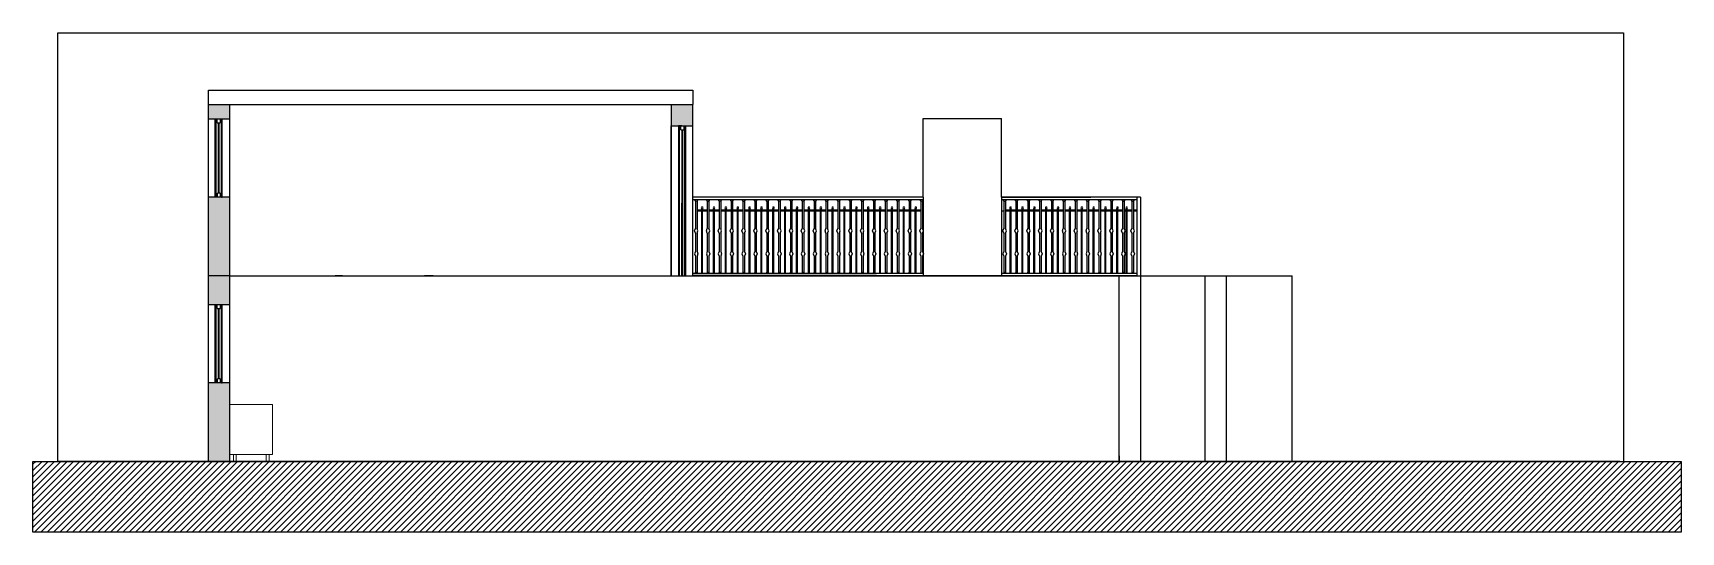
# Model space of a CAD drawing. Header units: inches. Extents: x 15 to 22798, y 21 to 21519.
# Drawn here: x 20488 to 22798, y 11218 to 11917 of the extents above; entities that cross this region are included whole.
import ezdxf

# ---------------------------------------------------------------- set-up
doc = ezdxf.new("R2010")
doc.units = ezdxf.units.IN
doc.header["$MEASUREMENT"] = 0
doc.layers.add('ARREDAMENTO', color=8, linetype='Continuous', lineweight=13)
doc.layers.add('INFISSI', color=4, linetype='Continuous')

msp = doc.modelspace()

# ---------------------------------------------------------------- hatches: boundary and pattern name
h = msp.add_hatch(color=0)
h.dxf.hatch_style = 1
h.paths.add_polyline_path([(21413, 11816.9), (21383, 11816.9), (21383, 11786.9), (21413, 11786.9)])
h.paths.add_polyline_path([(20764.2, 11686.9), (20734.2, 11686.9), (20734.2, 11576.9), (20764.2, 11576.9), (20764.2, 11586.9)])
h.paths.add_polyline_path([(20764.2, 11816.9), (20734.2, 11816.9), (20734.2, 11796.9), (20764.2, 11796.9)])
h.paths.add_polyline_path([(20764.2, 11576.9), (20734.2, 11576.9), (20734.2, 11536.9), (20764.2, 11536.9)])
h.paths.add_polyline_path([(20764.2, 11426.9), (20734.2, 11426.9), (20734.2, 11316.9), (20764.2, 11316.9)])
h = msp.add_hatch()
h.set_pattern_fill('ANSI31', color=0, scale=50)
h.set_pattern_definition([(45, (916.91, 2993.4354), (-4.4194174, 4.4194174), [])])
h.paths.add_polyline_path([(22798.2, 11316.9), (20488.4, 11316.9), (20488.4, 11218.2), (22798.2, 11218.2)])

# ---------------------------------------------------------------- linework, layer by layer
for p, q in [((20523.3, 11316.9), (20523.3, 11916.9)), ((20523.3, 11916.9), (22717.4, 11916.9)), ((22717.4, 11916.9), (22717.4, 11316.9)), ((20734.2, 11816.9), (20734.2, 11836.9)), ((20734.2, 11836.9), (21413, 11836.9)), ((21413, 11836.9), (21413, 11816.9)), ((20734.2, 11316.9), (20734.2, 11816.9)), ((20734.2, 11576.9), (20734.2, 11816.9)), ((20734.2, 11816.9), (21413, 11816.9)), ((20764.2, 11316.9), (20764.2, 11816.9)), ((21383, 11816.9), (21383, 11576.9)), ((21413, 11577.1), (21413, 11816.9)), ((20734.2, 11686.9), (20734.2, 11796.9)), ((20734.2, 11796.9), (20764.2, 11796.9)), ((21383, 11576.9), (21383, 11786.9)), ((21383, 11786.9), (21413, 11786.9)), ((21398, 11786.9), (21393, 11786.9)), ((21736, 11687.1), (21736, 11797.1)), ((21736, 11797.1), (21845.8, 11797.1)), ((21845.8, 11687.1), (21845.8, 11797.1)), ((20764.2, 11686.9), (20734.2, 11686.9)), ((20764.2, 11576.9), (20764.2, 11686.9)), ((21413, 11577.1), (21413, 11687.1)), ((21736, 11687.1), (21413, 11687.1)), ((21736.3, 11683.5), (21413, 11683.5)), ((21416.9, 11681.7), (21416.9, 11643.1)), ((21419.1, 11681.7), (21419.1, 11643.1)), ((21433.5, 11669), (21419.1, 11669)), ((21433.5, 11667.2), (21419.1, 11667.2)), ((21425.7, 11670.1), (21425.7, 11670.9)), ((21425.7, 11580.3), (21425.7, 11667.2)), ((21426.9, 11670.1), (21426.9, 11670.9)), ((21426.9, 11580.3), (21426.9, 11667.2)), ((21433.5, 11681.7), (21433.5, 11643.1)), ((21435.7, 11681.7), (21435.7, 11643.1)), ((21450.2, 11669), (21435.7, 11669)), ((21450.2, 11667.2), (21435.7, 11667.2)), ((21442.3, 11670.1), (21442.3, 11670.9)), ((21442.3, 11580.3), (21442.3, 11667.2)), ((21443.5, 11670.1), (21443.5, 11670.9)), ((21443.5, 11580.3), (21443.5, 11667.2)), ((21450.2, 11681.7), (21450.2, 11643.1)), ((21452.3, 11681.7), (21452.3, 11643.1)), ((21466.8, 11669), (21452.3, 11669)), ((21466.8, 11667.2), (21452.3, 11667.2)), ((21459, 11670.1), (21459, 11670.9)), ((21459, 11580.3), (21459, 11667.2)), ((21460.1, 11670.1), (21460.1, 11670.9)), ((21460.1, 11580.3), (21460.1, 11667.2)), ((21466.8, 11681.7), (21466.8, 11643.1)), ((21468.9, 11681.7), (21468.9, 11643.1)), ((21483.4, 11669), (21468.9, 11669)), ((21483.4, 11667.2), (21468.9, 11667.2)), ((21475.6, 11670.1), (21475.6, 11670.9)), ((21475.6, 11580.3), (21475.6, 11667.2)), ((21476.8, 11670.1), (21476.8, 11670.9)), ((21476.8, 11580.3), (21476.8, 11667.2)), ((21483.4, 11681.7), (21483.4, 11643.1)), ((21485.6, 11681.7), (21485.6, 11643.1)), ((21500, 11669), (21485.6, 11669)), ((21500, 11667.2), (21485.6, 11667.2)), ((21492.2, 11670.1), (21492.2, 11670.9)), ((21492.2, 11580.3), (21492.2, 11667.2)), ((21493.4, 11670.1), (21493.4, 11670.9)), ((21493.4, 11580.3), (21493.4, 11667.2)), ((21500, 11681.7), (21500, 11643.1)), ((21502.2, 11681.7), (21502.2, 11643.1)), ((21516.7, 11669), (21502.2, 11669)), ((21516.7, 11667.2), (21502.2, 11667.2)), ((21508.8, 11670.1), (21508.8, 11670.9)), ((21508.8, 11580.3), (21508.8, 11667.2)), ((21510, 11670.1), (21510, 11670.9)), ((21510, 11580.3), (21510, 11667.2)), ((21516.7, 11681.7), (21516.7, 11643.1)), ((21518.8, 11681.7), (21518.8, 11643.1)), ((21533.3, 11669), (21518.8, 11669)), ((21533.3, 11667.2), (21518.8, 11667.2)), ((21525.5, 11670.1), (21525.5, 11670.9)), ((21525.5, 11580.3), (21525.5, 11667.2)), ((21526.6, 11670.1), (21526.6, 11670.9)), ((21526.6, 11580.3), (21526.6, 11667.2)), ((21533.3, 11681.7), (21533.3, 11643.1)), ((21535.4, 11681.7), (21535.4, 11643.1)), ((21549.9, 11669), (21535.4, 11669)), ((21549.9, 11667.2), (21535.4, 11667.2)), ((21542.1, 11670.1), (21542.1, 11670.9)), ((21542.1, 11580.3), (21542.1, 11667.2)), ((21543.3, 11670.1), (21543.3, 11670.9)), ((21543.3, 11580.3), (21543.3, 11667.2)), ((21549.9, 11681.7), (21549.9, 11643.1)), ((21552.1, 11681.7), (21552.1, 11643.1)), ((21566.5, 11669), (21552.1, 11669)), ((21566.5, 11667.2), (21552.1, 11667.2)), ((21558.7, 11670.1), (21558.7, 11670.9)), ((21558.7, 11580.3), (21558.7, 11667.2)), ((21559.9, 11670.1), (21559.9, 11670.9)), ((21559.9, 11580.3), (21559.9, 11667.2)), ((21566.5, 11681.7), (21566.5, 11643.1)), ((21568.7, 11681.7), (21568.7, 11643.1)), ((21583.2, 11669), (21568.7, 11669)), ((21583.2, 11667.2), (21568.7, 11667.2)), ((21575.3, 11670.1), (21575.3, 11670.9)), ((21575.3, 11580.3), (21575.3, 11667.2)), ((21576.5, 11670.1), (21576.5, 11670.9)), ((21576.5, 11580.3), (21576.5, 11667.2)), ((21583.2, 11681.7), (21583.2, 11643.1)), ((21585.3, 11681.7), (21585.3, 11643.1)), ((21599.8, 11669), (21585.3, 11669)), ((21599.8, 11667.2), (21585.3, 11667.2)), ((21592, 11670.1), (21592, 11670.9)), ((21592, 11580.3), (21592, 11667.2)), ((21593.2, 11670.1), (21593.2, 11670.9)), ((21593.2, 11580.3), (21593.2, 11667.2)), ((21599.8, 11681.7), (21599.8, 11643.1)), ((21602, 11681.7), (21602, 11643.1)), ((21616.4, 11669), (21602, 11669)), ((21616.4, 11667.2), (21602, 11667.2)), ((21608.6, 11670.1), (21608.6, 11670.9)), ((21608.6, 11580.3), (21608.6, 11667.2)), ((21609.8, 11670.1), (21609.8, 11670.9)), ((21609.8, 11580.3), (21609.8, 11667.2)), ((21616.4, 11681.7), (21616.4, 11643.1)), ((21618.6, 11681.7), (21618.6, 11643.1)), ((21633.1, 11669), (21618.6, 11669)), ((21633.1, 11667.2), (21618.6, 11667.2)), ((21625.2, 11670.1), (21625.2, 11670.9)), ((21625.2, 11580.3), (21625.2, 11667.2)), ((21626.4, 11670.1), (21626.4, 11670.9)), ((21626.4, 11580.3), (21626.4, 11667.2)), ((21633.1, 11681.7), (21633.1, 11643.1)), ((21633.1, 11681.7), (21633.1, 11643.1)), ((21635.2, 11681.7), (21635.2, 11643.1)), ((21635.2, 11681.7), (21635.2, 11643.1)), ((21649.7, 11669), (21635.2, 11669)), ((21649.7, 11667.2), (21635.2, 11667.2)), ((21641.9, 11670.1), (21641.9, 11670.9)), ((21641.9, 11580.3), (21641.9, 11667.2)), ((21643, 11670.1), (21643, 11670.9)), ((21643, 11580.3), (21643, 11667.2)), ((21649.7, 11681.7), (21649.7, 11643.1)), ((21651.8, 11681.7), (21651.8, 11643.1)), ((21666.3, 11669), (21651.8, 11669)), ((21666.3, 11667.2), (21651.8, 11667.2)), ((21658.5, 11670.1), (21658.5, 11670.9)), ((21658.5, 11580.3), (21658.5, 11667.2)), ((21659.7, 11670.1), (21659.7, 11670.9)), ((21659.7, 11580.3), (21659.7, 11667.2)), ((21666.3, 11681.7), (21666.3, 11643.1)), ((21668.5, 11681.7), (21668.5, 11643.1)), ((21682.9, 11669), (21668.5, 11669)), ((21682.9, 11667.2), (21668.5, 11667.2)), ((21675.1, 11670.1), (21675.1, 11670.9)), ((21675.1, 11580.3), (21675.1, 11667.2)), ((21676.3, 11670.1), (21676.3, 11670.9)), ((21676.3, 11580.3), (21676.3, 11667.2)), ((21682.9, 11681.7), (21682.9, 11643.1)), ((21685.1, 11681.7), (21685.1, 11643.1)), ((21699.6, 11669), (21685.1, 11669)), ((21699.6, 11667.2), (21685.1, 11667.2)), ((21691.7, 11670.1), (21691.7, 11670.9)), ((21691.7, 11580.3), (21691.7, 11667.2)), ((21692.9, 11670.1), (21692.9, 11670.9)), ((21692.9, 11580.3), (21692.9, 11667.2)), ((21699.6, 11681.7), (21699.6, 11643.1)), ((21701.7, 11681.7), (21701.7, 11643.1)), ((21716.2, 11669), (21701.7, 11669)), ((21716.2, 11667.2), (21701.7, 11667.2)), ((21708.4, 11670.1), (21708.4, 11670.9)), ((21708.4, 11580.3), (21708.4, 11667.2)), ((21709.6, 11670.1), (21709.6, 11670.9)), ((21709.6, 11580.3), (21709.6, 11667.2)), ((21716.2, 11681.7), (21716.2, 11643.1)), ((21718.4, 11681.7), (21718.4, 11643.1)), ((21732.8, 11669), (21718.4, 11669)), ((21732.8, 11667.2), (21718.4, 11667.2)), ((21725, 11670.1), (21725, 11670.9)), ((21725, 11580.3), (21725, 11667.2)), ((21726.2, 11670.1), (21726.2, 11670.9)), ((21726.2, 11580.3), (21726.2, 11667.2)), ((21732.8, 11681.7), (21732.8, 11643.1)), ((21735, 11681.7), (21735, 11643.1)), ((21736, 11669), (21735, 11669)), ((21736, 11667.2), (21735, 11667.2)), ((21736, 11687.1), (21736, 11576.9)), ((21845.8, 11687.1), (21845.8, 11576.9)), ((22035.7, 11687.1), (21845.8, 11687.1)), ((21845.8, 11687.1), (21970.8, 11687.1)), ((22035.7, 11683.5), (21845.8, 11683.5)), ((21849.2, 11667.2), (21845.8, 11667.2)), ((21849.2, 11681.7), (21849.2, 11643.1)), ((21851.4, 11681.7), (21851.4, 11643.1)), ((21865.9, 11669), (21851.4, 11669)), ((21865.9, 11667.2), (21851.4, 11667.2)), ((21858, 11670.1), (21858, 11670.9)), ((21858, 11580.3), (21858, 11667.2)), ((21859.2, 11670.1), (21859.2, 11670.9)), ((21859.2, 11580.3), (21859.2, 11667.2)), ((21865.9, 11681.7), (21865.9, 11643.1)), ((21868, 11681.7), (21868, 11643.1)), ((21882.5, 11669), (21868, 11669)), ((21882.5, 11667.2), (21868, 11667.2)), ((21874.7, 11670.1), (21874.7, 11670.9)), ((21874.7, 11580.3), (21874.7, 11667.2)), ((21875.8, 11670.1), (21875.8, 11670.9)), ((21875.8, 11580.3), (21875.8, 11667.2)), ((21882.5, 11681.7), (21882.5, 11643.1)), ((21882.5, 11681.7), (21882.5, 11643.1)), ((21884.6, 11681.7), (21884.6, 11643.1)), ((21884.6, 11681.7), (21884.6, 11643.1)), ((21899.1, 11669), (21884.6, 11669)), ((21899.1, 11667.2), (21884.6, 11667.2)), ((21891.3, 11670.1), (21891.3, 11670.9)), ((21891.3, 11580.3), (21891.3, 11667.2)), ((21892.5, 11670.1), (21892.5, 11670.9)), ((21892.5, 11580.3), (21892.5, 11667.2)), ((21899.1, 11681.7), (21899.1, 11643.1)), ((21901.3, 11681.7), (21901.3, 11643.1)), ((21915.7, 11669), (21901.3, 11669)), ((21915.7, 11667.2), (21901.3, 11667.2)), ((21907.9, 11670.1), (21907.9, 11670.9)), ((21907.9, 11580.3), (21907.9, 11667.2)), ((21909.1, 11670.1), (21909.1, 11670.9)), ((21909.1, 11580.3), (21909.1, 11667.2)), ((21915.7, 11681.7), (21915.7, 11643.1)), ((21917.9, 11681.7), (21917.9, 11643.1)), ((21932.4, 11669), (21917.9, 11669)), ((21932.4, 11667.2), (21917.9, 11667.2)), ((21924.5, 11670.1), (21924.5, 11670.9)), ((21924.5, 11580.3), (21924.5, 11667.2)), ((21925.7, 11670.1), (21925.7, 11670.9)), ((21925.7, 11580.3), (21925.7, 11667.2)), ((21932.4, 11681.7), (21932.4, 11643.1)), ((21934.5, 11681.7), (21934.5, 11643.1)), ((21949, 11669), (21934.5, 11669)), ((21949, 11667.2), (21934.5, 11667.2)), ((21941.2, 11670.1), (21941.2, 11670.9)), ((21941.2, 11580.3), (21941.2, 11667.2)), ((21942.4, 11670.1), (21942.4, 11670.9)), ((21942.4, 11580.3), (21942.4, 11667.2)), ((21949, 11681.7), (21949, 11643.1)), ((21949, 11681.7), (21949, 11643.1)), ((21951.2, 11681.7), (21951.2, 11643.1)), ((21951.2, 11681.7), (21951.2, 11643.1)), ((21965.6, 11669), (21951.2, 11669)), ((21965.6, 11669), (21951.2, 11669)), ((21965.6, 11667.2), (21951.2, 11667.2)), ((21965.6, 11667.2), (21951.2, 11667.2)), ((21957.8, 11670.1), (21957.8, 11670.9)), ((21957.8, 11670.1), (21957.8, 11670.9)), ((21957.8, 11580.3), (21957.8, 11667.2)), ((21957.8, 11580.3), (21957.8, 11667.2)), ((21959, 11670.1), (21959, 11670.9)), ((21959, 11670.1), (21959, 11670.9)), ((21959, 11580.3), (21959, 11667.2)), ((21959, 11580.3), (21959, 11667.2)), ((21965.6, 11681.7), (21965.6, 11643.1)), ((21965.6, 11681.7), (21965.6, 11643.1)), ((21967.8, 11681.7), (21967.8, 11643.1)), ((21967.8, 11681.7), (21967.8, 11643.1)), ((21970.8, 11669), (21967.8, 11669)), ((21982.3, 11669), (21967.8, 11669)), ((21970.8, 11667.2), (21967.8, 11667.2)), ((21982.3, 11667.2), (21967.8, 11667.2)), ((21974.4, 11670.1), (21974.4, 11670.9)), ((21974.4, 11580.3), (21974.4, 11667.2)), ((21975.6, 11670.1), (21975.6, 11670.9)), ((21975.6, 11580.3), (21975.6, 11667.2)), ((21982.3, 11681.7), (21982.3, 11643.1)), ((21984.4, 11681.7), (21984.4, 11643.1)), ((21998.9, 11669), (21984.4, 11669)), ((21998.9, 11667.2), (21984.4, 11667.2)), ((21991.1, 11670.1), (21991.1, 11670.9)), ((21991.1, 11580.3), (21991.1, 11667.2)), ((21992.2, 11670.1), (21992.2, 11670.9)), ((21992.2, 11580.3), (21992.2, 11667.2)), ((21998.9, 11681.7), (21998.9, 11643.1)), ((22001, 11681.7), (22001, 11643.1)), ((22015.5, 11669), (22001, 11669)), ((22015.5, 11667.2), (22001, 11667.2)), ((22007.7, 11670.1), (22007.7, 11670.9)), ((22007.7, 11580.3), (22007.7, 11667.2)), ((22008.9, 11670.1), (22008.9, 11670.9)), ((22008.9, 11580.3), (22008.9, 11667.2)), ((22015.5, 11681.7), (22015.5, 11643.1)), ((22017.7, 11681.7), (22017.7, 11643.1)), ((22028.5, 11669), (22017.7, 11669)), ((22028.5, 11667.2), (22017.7, 11667.2)), ((22020.7, 11670.1), (22020.7, 11670.9)), ((22020.7, 11580.3), (22020.7, 11667.2)), ((22021.9, 11670.1), (22021.9, 11670.9)), ((22021.9, 11580.3), (22021.9, 11667.2)), ((22028.5, 11681.7), (22028.5, 11643.1)), ((22030.7, 11681.7), (22030.7, 11643.1)), ((22035.7, 11669), (22030.7, 11669)), ((22035.7, 11667.2), (22030.7, 11667.2)), ((22040.8, 11687.1), (22035.7, 11687.1)), ((22035.7, 11687.1), (22035.7, 11576.9)), ((22040.8, 11687.1), (22040.8, 11576.9)), ((21415.6, 11639.9), (21416.9, 11643.1)), ((21420.4, 11639.9), (21419.1, 11643.1)), ((21432.2, 11639.9), (21433.5, 11643.1)), ((21437, 11639.9), (21435.7, 11643.1)), ((21448.8, 11639.9), (21450.2, 11643.1)), ((21453.6, 11639.9), (21452.3, 11643.1)), ((21465.5, 11639.9), (21466.8, 11643.1)), ((21470.2, 11639.9), (21468.9, 11643.1)), ((21482.1, 11639.9), (21483.4, 11643.1)), ((21486.9, 11639.9), (21485.6, 11643.1)), ((21498.7, 11639.9), (21500, 11643.1)), ((21503.5, 11639.9), (21502.2, 11643.1)), ((21515.4, 11639.9), (21516.7, 11643.1)), ((21520.1, 11639.9), (21518.8, 11643.1)), ((21532, 11639.9), (21533.3, 11643.1)), ((21536.8, 11639.9), (21535.4, 11643.1)), ((21548.6, 11639.9), (21549.9, 11643.1)), ((21553.4, 11639.9), (21552.1, 11643.1)), ((21565.2, 11639.9), (21566.5, 11643.1)), ((21570, 11639.9), (21568.7, 11643.1)), ((21581.9, 11639.9), (21583.2, 11643.1)), ((21586.6, 11639.9), (21585.3, 11643.1)), ((21598.5, 11639.9), (21599.8, 11643.1)), ((21603.3, 11639.9), (21602, 11643.1)), ((21615.1, 11639.9), (21616.4, 11643.1)), ((21619.9, 11639.9), (21618.6, 11643.1)), ((21631.8, 11639.9), (21633.1, 11643.1)), ((21631.8, 11639.9), (21633.1, 11643.1)), ((21636.5, 11639.9), (21635.2, 11643.1)), ((21636.5, 11639.9), (21635.2, 11643.1)), ((21648.4, 11639.9), (21649.7, 11643.1)), ((21653.1, 11639.9), (21651.8, 11643.1)), ((21665, 11639.9), (21666.3, 11643.1)), ((21669.8, 11639.9), (21668.5, 11643.1)), ((21681.6, 11639.9), (21682.9, 11643.1)), ((21686.4, 11639.9), (21685.1, 11643.1)), ((21698.3, 11639.9), (21699.6, 11643.1)), ((21703, 11639.9), (21701.7, 11643.1)), ((21714.9, 11639.9), (21716.2, 11643.1)), ((21719.7, 11639.9), (21718.4, 11643.1)), ((21731.5, 11639.9), (21732.8, 11643.1)), ((21736.3, 11639.9), (21735, 11643.1)), ((21847.9, 11639.9), (21849.2, 11643.1)), ((21852.7, 11639.9), (21851.4, 11643.1)), ((21864.6, 11639.9), (21865.9, 11643.1)), ((21869.3, 11639.9), (21868, 11643.1)), ((21881.2, 11639.9), (21882.5, 11643.1)), ((21881.2, 11639.9), (21882.5, 11643.1)), ((21885.9, 11639.9), (21884.6, 11643.1)), ((21885.9, 11639.9), (21884.6, 11643.1)), ((21897.8, 11639.9), (21899.1, 11643.1)), ((21902.6, 11639.9), (21901.3, 11643.1)), ((21914.4, 11639.9), (21915.7, 11643.1)), ((21919.2, 11639.9), (21917.9, 11643.1)), ((21931.1, 11639.9), (21932.4, 11643.1)), ((21935.8, 11639.9), (21934.5, 11643.1)), ((21947.7, 11639.9), (21949, 11643.1)), ((21947.7, 11639.9), (21949, 11643.1)), ((21952.5, 11639.9), (21951.2, 11643.1)), ((21952.5, 11639.9), (21951.2, 11643.1)), ((21964.3, 11639.9), (21965.6, 11643.1)), ((21964.3, 11639.9), (21965.6, 11643.1)), ((21969.1, 11639.9), (21967.8, 11643.1)), ((21969.1, 11639.9), (21967.8, 11643.1)), ((21981, 11639.9), (21982.3, 11643.1)), ((21985.7, 11639.9), (21984.4, 11643.1)), ((21997.6, 11639.9), (21998.9, 11643.1)), ((22002.3, 11639.9), (22001, 11643.1)), ((22014.2, 11639.9), (22015.5, 11643.1)), ((22019, 11639.9), (22017.7, 11643.1)), ((22027.2, 11639.9), (22028.5, 11643.1)), ((22032, 11639.9), (22030.7, 11643.1)), ((21416.9, 11636.4), (21415.6, 11639.9)), ((21416.9, 11636.4), (21416.9, 11611)), ((21419.1, 11636.4), (21420.4, 11639.9)), ((21419.1, 11636.4), (21419.1, 11611)), ((21433.5, 11636.4), (21432.2, 11639.9)), ((21433.5, 11636.4), (21433.5, 11611)), ((21435.7, 11636.4), (21437, 11639.9)), ((21435.7, 11636.4), (21435.7, 11611)), ((21450.2, 11636.4), (21448.8, 11639.9)), ((21450.2, 11636.4), (21450.2, 11611)), ((21452.3, 11636.4), (21453.6, 11639.9)), ((21452.3, 11636.4), (21452.3, 11611)), ((21466.8, 11636.4), (21465.5, 11639.9)), ((21466.8, 11636.4), (21466.8, 11611)), ((21468.9, 11636.4), (21470.2, 11639.9)), ((21468.9, 11636.4), (21468.9, 11611)), ((21483.4, 11636.4), (21482.1, 11639.9)), ((21483.4, 11636.4), (21483.4, 11611)), ((21485.6, 11636.4), (21486.9, 11639.9)), ((21485.6, 11636.4), (21485.6, 11611)), ((21500, 11636.4), (21498.7, 11639.9)), ((21500, 11636.4), (21500, 11611)), ((21502.2, 11636.4), (21503.5, 11639.9)), ((21502.2, 11636.4), (21502.2, 11611)), ((21516.7, 11636.4), (21515.4, 11639.9)), ((21516.7, 11636.4), (21516.7, 11611)), ((21518.8, 11636.4), (21520.1, 11639.9)), ((21518.8, 11636.4), (21518.8, 11611)), ((21533.3, 11636.4), (21532, 11639.9)), ((21533.3, 11636.4), (21533.3, 11611)), ((21535.4, 11636.4), (21536.8, 11639.9)), ((21535.4, 11636.4), (21535.4, 11611)), ((21549.9, 11636.4), (21548.6, 11639.9)), ((21549.9, 11636.4), (21549.9, 11611)), ((21552.1, 11636.4), (21553.4, 11639.9)), ((21552.1, 11636.4), (21552.1, 11611)), ((21566.5, 11636.4), (21565.2, 11639.9)), ((21566.5, 11636.4), (21566.5, 11611)), ((21568.7, 11636.4), (21570, 11639.9)), ((21568.7, 11636.4), (21568.7, 11611)), ((21583.2, 11636.4), (21581.9, 11639.9)), ((21583.2, 11636.4), (21583.2, 11611)), ((21585.3, 11636.4), (21586.6, 11639.9)), ((21585.3, 11636.4), (21585.3, 11611)), ((21599.8, 11636.4), (21598.5, 11639.9)), ((21599.8, 11636.4), (21599.8, 11611)), ((21602, 11636.4), (21603.3, 11639.9)), ((21602, 11636.4), (21602, 11611)), ((21616.4, 11636.4), (21615.1, 11639.9)), ((21616.4, 11636.4), (21616.4, 11611)), ((21618.6, 11636.4), (21619.9, 11639.9)), ((21618.6, 11636.4), (21618.6, 11611)), ((21633.1, 11636.4), (21631.8, 11639.9)), ((21633.1, 11636.4), (21631.8, 11639.9)), ((21633.1, 11636.4), (21633.1, 11611)), ((21633.1, 11636.4), (21633.1, 11611)), ((21635.2, 11636.4), (21636.5, 11639.9)), ((21635.2, 11636.4), (21636.5, 11639.9)), ((21635.2, 11636.4), (21635.2, 11611)), ((21635.2, 11636.4), (21635.2, 11611)), ((21649.7, 11636.4), (21648.4, 11639.9)), ((21649.7, 11636.4), (21649.7, 11611)), ((21651.8, 11636.4), (21653.1, 11639.9)), ((21651.8, 11636.4), (21651.8, 11611)), ((21666.3, 11636.4), (21665, 11639.9)), ((21666.3, 11636.4), (21666.3, 11611)), ((21668.5, 11636.4), (21669.8, 11639.9)), ((21668.5, 11636.4), (21668.5, 11611)), ((21682.9, 11636.4), (21681.6, 11639.9)), ((21682.9, 11636.4), (21682.9, 11611)), ((21685.1, 11636.4), (21686.4, 11639.9)), ((21685.1, 11636.4), (21685.1, 11611)), ((21699.6, 11636.4), (21698.3, 11639.9)), ((21699.6, 11636.4), (21699.6, 11611)), ((21701.7, 11636.4), (21703, 11639.9)), ((21701.7, 11636.4), (21701.7, 11611)), ((21716.2, 11636.4), (21714.9, 11639.9)), ((21716.2, 11636.4), (21716.2, 11611)), ((21718.4, 11636.4), (21719.7, 11639.9)), ((21718.4, 11636.4), (21718.4, 11611)), ((21732.8, 11636.4), (21731.5, 11639.9)), ((21732.8, 11636.4), (21732.8, 11611)), ((21735, 11636.4), (21736.3, 11639.9)), ((21735, 11636.4), (21735, 11611)), ((21849.2, 11636.4), (21847.9, 11639.9)), ((21849.2, 11636.4), (21849.2, 11611)), ((21851.4, 11636.4), (21852.7, 11639.9)), ((21851.4, 11636.4), (21851.4, 11611)), ((21865.9, 11636.4), (21864.6, 11639.9)), ((21865.9, 11636.4), (21865.9, 11611)), ((21868, 11636.4), (21869.3, 11639.9)), ((21868, 11636.4), (21868, 11611)), ((21882.5, 11636.4), (21881.2, 11639.9)), ((21882.5, 11636.4), (21881.2, 11639.9)), ((21882.5, 11636.4), (21882.5, 11611)), ((21882.5, 11636.4), (21882.5, 11611)), ((21884.6, 11636.4), (21885.9, 11639.9)), ((21884.6, 11636.4), (21885.9, 11639.9)), ((21884.6, 11636.4), (21884.6, 11611)), ((21884.6, 11636.4), (21884.6, 11611)), ((21899.1, 11636.4), (21897.8, 11639.9)), ((21899.1, 11636.4), (21899.1, 11611)), ((21901.3, 11636.4), (21902.6, 11639.9)), ((21901.3, 11636.4), (21901.3, 11611)), ((21915.7, 11636.4), (21914.4, 11639.9)), ((21915.7, 11636.4), (21915.7, 11611)), ((21917.9, 11636.4), (21919.2, 11639.9)), ((21917.9, 11636.4), (21917.9, 11611)), ((21932.4, 11636.4), (21931.1, 11639.9)), ((21932.4, 11636.4), (21932.4, 11611)), ((21934.5, 11636.4), (21935.8, 11639.9)), ((21934.5, 11636.4), (21934.5, 11611)), ((21949, 11636.4), (21947.7, 11639.9)), ((21949, 11636.4), (21947.7, 11639.9)), ((21949, 11636.4), (21949, 11611)), ((21949, 11636.4), (21949, 11611)), ((21951.2, 11636.4), (21952.5, 11639.9)), ((21951.2, 11636.4), (21952.5, 11639.9)), ((21951.2, 11636.4), (21951.2, 11611)), ((21951.2, 11636.4), (21951.2, 11611)), ((21965.6, 11636.4), (21964.3, 11639.9)), ((21965.6, 11636.4), (21964.3, 11639.9)), ((21965.6, 11636.4), (21965.6, 11611)), ((21965.6, 11636.4), (21965.6, 11611)), ((21967.8, 11636.4), (21969.1, 11639.9)), ((21967.8, 11636.4), (21969.1, 11639.9)), ((21967.8, 11636.4), (21967.8, 11611)), ((21967.8, 11636.4), (21967.8, 11611)), ((21982.3, 11636.4), (21981, 11639.9)), ((21982.3, 11636.4), (21982.3, 11611)), ((21984.4, 11636.4), (21985.7, 11639.9)), ((21984.4, 11636.4), (21984.4, 11611)), ((21998.9, 11636.4), (21997.6, 11639.9)), ((21998.9, 11636.4), (21998.9, 11611)), ((22001, 11636.4), (22002.3, 11639.9)), ((22001, 11636.4), (22001, 11611)), ((22015.5, 11636.4), (22014.2, 11639.9)), ((22015.5, 11636.4), (22015.5, 11611)), ((22017.7, 11636.4), (22019, 11639.9)), ((22017.7, 11636.4), (22017.7, 11611)), ((22028.5, 11636.4), (22027.2, 11639.9)), ((22028.5, 11636.4), (22028.5, 11611)), ((22030.7, 11636.4), (22032, 11639.9)), ((22030.7, 11636.4), (22030.7, 11611)), ((21416.9, 11611), (21415.6, 11607.5)), ((21415.6, 11607.5), (21416.9, 11604.3)), ((21416.9, 11604.3), (21416.9, 11581.4)), ((21419.1, 11611), (21420.4, 11607.5)), ((21420.4, 11607.5), (21419.1, 11604.3)), ((21419.1, 11604.3), (21419.1, 11581.4)), ((21433.5, 11611), (21432.2, 11607.5)), ((21432.2, 11607.5), (21433.5, 11604.3)), ((21433.5, 11604.3), (21433.5, 11581.4)), ((21435.7, 11611), (21437, 11607.5)), ((21437, 11607.5), (21435.7, 11604.3)), ((21435.7, 11604.3), (21435.7, 11581.4)), ((21450.2, 11611), (21448.8, 11607.5)), ((21448.8, 11607.5), (21450.2, 11604.3)), ((21450.2, 11604.3), (21450.2, 11581.4)), ((21452.3, 11611), (21453.6, 11607.5)), ((21453.6, 11607.5), (21452.3, 11604.3)), ((21452.3, 11604.3), (21452.3, 11581.4)), ((21466.8, 11611), (21465.5, 11607.5)), ((21465.5, 11607.5), (21466.8, 11604.3)), ((21466.8, 11604.3), (21466.8, 11581.4)), ((21468.9, 11611), (21470.2, 11607.5)), ((21470.2, 11607.5), (21468.9, 11604.3)), ((21468.9, 11604.3), (21468.9, 11581.4)), ((21483.4, 11611), (21482.1, 11607.5)), ((21482.1, 11607.5), (21483.4, 11604.3)), ((21483.4, 11604.3), (21483.4, 11581.4)), ((21485.6, 11611), (21486.9, 11607.5)), ((21486.9, 11607.5), (21485.6, 11604.3)), ((21485.6, 11604.3), (21485.6, 11581.4)), ((21500, 11611), (21498.7, 11607.5)), ((21498.7, 11607.5), (21500, 11604.3)), ((21500, 11604.3), (21500, 11581.4)), ((21502.2, 11611), (21503.5, 11607.5)), ((21503.5, 11607.5), (21502.2, 11604.3)), ((21502.2, 11604.3), (21502.2, 11581.4)), ((21516.7, 11611), (21515.4, 11607.5)), ((21515.4, 11607.5), (21516.7, 11604.3)), ((21516.7, 11604.3), (21516.7, 11581.4)), ((21518.8, 11611), (21520.1, 11607.5)), ((21520.1, 11607.5), (21518.8, 11604.3)), ((21518.8, 11604.3), (21518.8, 11581.4)), ((21533.3, 11611), (21532, 11607.5)), ((21532, 11607.5), (21533.3, 11604.3)), ((21533.3, 11604.3), (21533.3, 11581.4)), ((21535.4, 11611), (21536.8, 11607.5)), ((21536.8, 11607.5), (21535.4, 11604.3)), ((21535.4, 11604.3), (21535.4, 11581.4)), ((21549.9, 11611), (21548.6, 11607.5)), ((21548.6, 11607.5), (21549.9, 11604.3)), ((21549.9, 11604.3), (21549.9, 11581.4)), ((21552.1, 11611), (21553.4, 11607.5)), ((21553.4, 11607.5), (21552.1, 11604.3)), ((21552.1, 11604.3), (21552.1, 11581.4)), ((21566.5, 11611), (21565.2, 11607.5)), ((21565.2, 11607.5), (21566.5, 11604.3)), ((21566.5, 11604.3), (21566.5, 11581.4)), ((21568.7, 11611), (21570, 11607.5)), ((21570, 11607.5), (21568.7, 11604.3)), ((21568.7, 11604.3), (21568.7, 11581.4)), ((21583.2, 11611), (21581.9, 11607.5)), ((21581.9, 11607.5), (21583.2, 11604.3)), ((21583.2, 11604.3), (21583.2, 11581.4)), ((21585.3, 11611), (21586.6, 11607.5)), ((21586.6, 11607.5), (21585.3, 11604.3)), ((21585.3, 11604.3), (21585.3, 11581.4)), ((21599.8, 11611), (21598.5, 11607.5)), ((21598.5, 11607.5), (21599.8, 11604.3)), ((21599.8, 11604.3), (21599.8, 11581.4)), ((21602, 11611), (21603.3, 11607.5)), ((21603.3, 11607.5), (21602, 11604.3)), ((21602, 11604.3), (21602, 11581.4)), ((21616.4, 11611), (21615.1, 11607.5)), ((21615.1, 11607.5), (21616.4, 11604.3)), ((21616.4, 11604.3), (21616.4, 11581.4)), ((21618.6, 11611), (21619.9, 11607.5)), ((21619.9, 11607.5), (21618.6, 11604.3)), ((21618.6, 11604.3), (21618.6, 11581.4)), ((21633.1, 11611), (21631.8, 11607.5)), ((21633.1, 11611), (21631.8, 11607.5)), ((21631.8, 11607.5), (21633.1, 11604.3)), ((21631.8, 11607.5), (21633.1, 11604.3)), ((21633.1, 11604.3), (21633.1, 11581.4)), ((21633.1, 11604.3), (21633.1, 11581.4)), ((21635.2, 11611), (21636.5, 11607.5)), ((21635.2, 11611), (21636.5, 11607.5)), ((21636.5, 11607.5), (21635.2, 11604.3)), ((21636.5, 11607.5), (21635.2, 11604.3)), ((21635.2, 11604.3), (21635.2, 11581.4)), ((21635.2, 11604.3), (21635.2, 11581.4)), ((21649.7, 11611), (21648.4, 11607.5)), ((21648.4, 11607.5), (21649.7, 11604.3)), ((21649.7, 11604.3), (21649.7, 11581.4)), ((21651.8, 11611), (21653.1, 11607.5)), ((21653.1, 11607.5), (21651.8, 11604.3)), ((21651.8, 11604.3), (21651.8, 11581.4)), ((21666.3, 11611), (21665, 11607.5)), ((21665, 11607.5), (21666.3, 11604.3)), ((21666.3, 11604.3), (21666.3, 11581.4)), ((21668.5, 11611), (21669.8, 11607.5)), ((21669.8, 11607.5), (21668.5, 11604.3)), ((21668.5, 11604.3), (21668.5, 11581.4)), ((21682.9, 11611), (21681.6, 11607.5)), ((21681.6, 11607.5), (21682.9, 11604.3)), ((21682.9, 11604.3), (21682.9, 11581.4)), ((21685.1, 11611), (21686.4, 11607.5)), ((21686.4, 11607.5), (21685.1, 11604.3)), ((21685.1, 11604.3), (21685.1, 11581.4)), ((21699.6, 11611), (21698.3, 11607.5)), ((21698.3, 11607.5), (21699.6, 11604.3)), ((21699.6, 11604.3), (21699.6, 11581.4)), ((21701.7, 11611), (21703, 11607.5)), ((21703, 11607.5), (21701.7, 11604.3)), ((21701.7, 11604.3), (21701.7, 11581.4)), ((21716.2, 11611), (21714.9, 11607.5)), ((21714.9, 11607.5), (21716.2, 11604.3)), ((21716.2, 11604.3), (21716.2, 11581.4)), ((21718.4, 11611), (21719.7, 11607.5)), ((21719.7, 11607.5), (21718.4, 11604.3)), ((21718.4, 11604.3), (21718.4, 11581.4)), ((21732.8, 11611), (21731.5, 11607.5)), ((21731.5, 11607.5), (21732.8, 11604.3)), ((21732.8, 11604.3), (21732.8, 11581.4)), ((21735, 11611), (21736.3, 11607.5)), ((21736.3, 11607.5), (21735, 11604.3)), ((21735, 11604.3), (21735, 11581.4)), ((21849.2, 11611), (21847.9, 11607.5)), ((21847.9, 11607.5), (21849.2, 11604.3)), ((21849.2, 11604.3), (21849.2, 11581.4)), ((21851.4, 11611), (21852.7, 11607.5)), ((21852.7, 11607.5), (21851.4, 11604.3)), ((21851.4, 11604.3), (21851.4, 11581.4)), ((21865.9, 11611), (21864.6, 11607.5)), ((21864.6, 11607.5), (21865.9, 11604.3)), ((21865.9, 11604.3), (21865.9, 11581.4)), ((21868, 11611), (21869.3, 11607.5)), ((21869.3, 11607.5), (21868, 11604.3)), ((21868, 11604.3), (21868, 11581.4)), ((21882.5, 11611), (21881.2, 11607.5)), ((21882.5, 11611), (21881.2, 11607.5)), ((21881.2, 11607.5), (21882.5, 11604.3)), ((21881.2, 11607.5), (21882.5, 11604.3)), ((21882.5, 11604.3), (21882.5, 11581.4)), ((21882.5, 11604.3), (21882.5, 11581.4)), ((21884.6, 11611), (21885.9, 11607.5)), ((21884.6, 11611), (21885.9, 11607.5)), ((21885.9, 11607.5), (21884.6, 11604.3)), ((21885.9, 11607.5), (21884.6, 11604.3)), ((21884.6, 11604.3), (21884.6, 11581.4)), ((21884.6, 11604.3), (21884.6, 11581.4)), ((21899.1, 11611), (21897.8, 11607.5)), ((21897.8, 11607.5), (21899.1, 11604.3)), ((21899.1, 11604.3), (21899.1, 11581.4)), ((21901.3, 11611), (21902.6, 11607.5)), ((21902.6, 11607.5), (21901.3, 11604.3)), ((21901.3, 11604.3), (21901.3, 11581.4)), ((21915.7, 11611), (21914.4, 11607.5)), ((21914.4, 11607.5), (21915.7, 11604.3)), ((21915.7, 11604.3), (21915.7, 11581.4)), ((21917.9, 11611), (21919.2, 11607.5)), ((21919.2, 11607.5), (21917.9, 11604.3)), ((21917.9, 11604.3), (21917.9, 11581.4)), ((21932.4, 11611), (21931.1, 11607.5)), ((21931.1, 11607.5), (21932.4, 11604.3)), ((21932.4, 11604.3), (21932.4, 11581.4)), ((21934.5, 11611), (21935.8, 11607.5)), ((21935.8, 11607.5), (21934.5, 11604.3)), ((21934.5, 11604.3), (21934.5, 11581.4)), ((21949, 11611), (21947.7, 11607.5)), ((21949, 11611), (21947.7, 11607.5)), ((21947.7, 11607.5), (21949, 11604.3)), ((21947.7, 11607.5), (21949, 11604.3)), ((21949, 11604.3), (21949, 11581.4)), ((21949, 11604.3), (21949, 11581.4)), ((21951.2, 11611), (21952.5, 11607.5)), ((21951.2, 11611), (21952.5, 11607.5)), ((21952.5, 11607.5), (21951.2, 11604.3)), ((21952.5, 11607.5), (21951.2, 11604.3)), ((21951.2, 11604.3), (21951.2, 11581.4)), ((21951.2, 11604.3), (21951.2, 11581.4)), ((21965.6, 11611), (21964.3, 11607.5)), ((21965.6, 11611), (21964.3, 11607.5)), ((21964.3, 11607.5), (21965.6, 11604.3)), ((21964.3, 11607.5), (21965.6, 11604.3)), ((21965.6, 11604.3), (21965.6, 11581.4)), ((21965.6, 11604.3), (21965.6, 11581.4)), ((21967.8, 11611), (21969.1, 11607.5)), ((21967.8, 11611), (21969.1, 11607.5)), ((21969.1, 11607.5), (21967.8, 11604.3)), ((21969.1, 11607.5), (21967.8, 11604.3)), ((21967.8, 11604.3), (21967.8, 11581.4)), ((21967.8, 11604.3), (21967.8, 11581.4)), ((21982.3, 11611), (21981, 11607.5)), ((21981, 11607.5), (21982.3, 11604.3)), ((21982.3, 11604.3), (21982.3, 11581.4)), ((21984.4, 11611), (21985.7, 11607.5)), ((21985.7, 11607.5), (21984.4, 11604.3)), ((21984.4, 11604.3), (21984.4, 11581.4)), ((21998.9, 11611), (21997.6, 11607.5)), ((21997.6, 11607.5), (21998.9, 11604.3)), ((21998.9, 11604.3), (21998.9, 11581.4)), ((22001, 11611), (22002.3, 11607.5)), ((22002.3, 11607.5), (22001, 11604.3)), ((22001, 11604.3), (22001, 11581.4)), ((22015.5, 11611), (22014.2, 11607.5)), ((22014.2, 11607.5), (22015.5, 11604.3)), ((22015.5, 11604.3), (22015.5, 11581.4)), ((22017.7, 11611), (22019, 11607.5)), ((22019, 11607.5), (22017.7, 11604.3)), ((22017.7, 11604.3), (22017.7, 11581.4)), ((22028.5, 11611), (22027.2, 11607.5)), ((22027.2, 11607.5), (22028.5, 11604.3)), ((22028.5, 11604.3), (22028.5, 11581.4)), ((22030.7, 11611), (22032, 11607.5)), ((22032, 11607.5), (22030.7, 11604.3)), ((22030.7, 11604.3), (22030.7, 11581.4)), ((20764.2, 11576.9), (20734.2, 11576.9)), ((20764.2, 11586.9), (20764.2, 11586.9)), ((20764.2, 11576.9), (20764.2, 11586.9)), ((20764.2, 11556.9), (20764.2, 11576.9)), ((20764.2, 11576.9), (22253.2, 11576.9)), ((20764.2, 11576.9), (20804.2, 11576.9)), ((20769.2, 11576.9), (20773.2, 11576.9)), ((20769.2, 11576.9), (20773.2, 11576.9)), ((20769.2, 11576.9), (20773.2, 11576.9)), ((20794.2, 11576.9), (20798.2, 11576.9)), ((20895, 11576.9), (21260, 11576.9)), ((20901.7, 11576.9), (20911.7, 11576.9)), ((20922, 11576.9), (20911.7, 11576.9)), ((21049.2, 11576.9), (21037.2, 11576.9)), ((21233, 11576.9), (21260, 11576.9)), ((21393, 11576.9), (21403, 11576.9)), ((21736, 11580.3), (21413, 11580.3)), ((21670.6, 11577.4), (21413, 11577.4)), ((21435.5, 11577.4), (22035.7, 11577.4)), ((22035.7, 11580.3), (21845.8, 11580.3)), ((22010.8, 11316.9), (22010.8, 11576.9)), ((22010.8, 11576.9), (22040.8, 11576.9)), ((22040.8, 11576.9), (22040.8, 11316.9)), ((22040.8, 11576.9), (22146.8, 11576.9)), ((22040.8, 11576.9), (22040.8, 11571.9)), ((22130.8, 11576.9), (22160.8, 11576.9)), ((22130.8, 11576.9), (22130.8, 11316.9)), ((22160.8, 11576.9), (22160.8, 11316.9)), ((22253.2, 11317), (22253.2, 11576.9)), ((20734.2, 11426.9), (20734.2, 11536.9)), ((20734.2, 11536.9), (20764.2, 11536.9)), ((20764.2, 11426.9), (20734.2, 11426.9)), ((20764.2, 11316.9), (20764.2, 11426.9)), ((20764.2, 11316.9), (20764.2, 11396.9)), ((22010.8, 11325), (22010.8, 11316.9)), ((22712.4, 11316.9), (20523.3, 11316.9)), ((20734.2, 11316.9), (20764.2, 11316.9)), ((20764.2, 11316.9), (20895, 11316.9)), ((20769.2, 11316.9), (20773.2, 11316.9)), ((20819.2, 11316.9), (20815.2, 11316.9)), ((20895, 11316.9), (21260, 11316.9)), ((21130.9, 11316.9), (21137.5, 11316.9)), ((21542.8, 11316.9), (21552.7, 11316.9))]:
    msp.add_line(p, q)
at = {"color": 0}
msp.add_line((20734.2, 11316.9), (22253.2, 11316.9), dxfattribs=at)
msp.add_lwpolyline([(20488.4, 11316.9), (22798.2, 11316.9), (22798.2, 11218.2), (20488.4, 11218.2)], close=True)
for centre, radius, start, end in [((21418, 11683.9), 2.4, 189.5652, 350.4348), ((21426.3, 11672), 1.24, 0, 180), ((21426.3, 11672), 1.24, 180, 0), ((21426.3, 11669), 1.24, 0, 180), ((21434.6, 11683.9), 2.4, 189.5652, 350.4348), ((21442.9, 11672), 1.24, 0, 180), ((21442.9, 11672), 1.24, 180, 0), ((21442.9, 11669), 1.24, 0, 180), ((21451.2, 11683.9), 2.4, 189.5652, 350.4348), ((21459.5, 11672), 1.24, 0, 180), ((21459.5, 11672), 1.24, 180, 0), ((21459.5, 11669), 1.24, 0, 180), ((21467.9, 11683.9), 2.4, 189.5652, 350.4348), ((21476.2, 11672), 1.24, 0, 180), ((21476.2, 11672), 1.24, 180, 0), ((21476.2, 11669), 1.24, 0, 180), ((21484.5, 11683.9), 2.4, 189.5652, 350.4348), ((21492.8, 11672), 1.24, 0, 180), ((21492.8, 11672), 1.24, 180, 0), ((21492.8, 11669), 1.24, 0, 180), ((21501.1, 11683.9), 2.4, 189.5652, 350.4348), ((21509.4, 11672), 1.24, 0, 180), ((21509.4, 11672), 1.24, 180, 0), ((21509.4, 11669), 1.24, 0, 180), ((21517.7, 11683.9), 2.4, 189.5652, 350.4348), ((21526.1, 11672), 1.24, 0, 180), ((21526.1, 11672), 1.24, 180, 0), ((21526.1, 11669), 1.24, 0, 180), ((21534.4, 11683.9), 2.4, 189.5652, 350.4348), ((21542.7, 11672), 1.24, 0, 180), ((21542.7, 11672), 1.24, 180, 0), ((21542.7, 11669), 1.24, 0, 180), ((21551, 11683.9), 2.4, 189.5652, 350.4348), ((21559.3, 11672), 1.24, 0, 180), ((21559.3, 11672), 1.24, 180, 0), ((21559.3, 11669), 1.24, 0, 180), ((21567.6, 11683.9), 2.4, 189.5652, 350.4348), ((21575.9, 11672), 1.24, 0, 180), ((21575.9, 11672), 1.24, 180, 0), ((21575.9, 11669), 1.24, 0, 180), ((21584.3, 11683.9), 2.4, 189.5652, 350.4348), ((21592.6, 11672), 1.24, 0, 180), ((21592.6, 11672), 1.24, 180, 0), ((21592.6, 11669), 1.24, 0, 180), ((21600.9, 11683.9), 2.4, 189.5652, 350.4348), ((21609.2, 11672), 1.24, 0, 180), ((21609.2, 11672), 1.24, 180, 0), ((21609.2, 11669), 1.24, 0, 180), ((21617.5, 11683.9), 2.4, 189.5652, 350.4348), ((21625.8, 11672), 1.24, 0, 180), ((21625.8, 11672), 1.24, 180, 0), ((21625.8, 11669), 1.24, 0, 180), ((21634.1, 11683.9), 2.4, 189.5652, 350.4348), ((21634.1, 11683.9), 2.4, 189.5652, 350.4348), ((21642.5, 11672), 1.24, 0, 180), ((21642.5, 11672), 1.24, 180, 0), ((21642.5, 11669), 1.24, 0, 180), ((21650.8, 11683.9), 2.4, 189.5652, 350.4348), ((21659.1, 11672), 1.24, 0, 180), ((21659.1, 11672), 1.24, 180, 0), ((21659.1, 11669), 1.24, 0, 180), ((21667.4, 11683.9), 2.4, 189.5652, 350.4348), ((21675.7, 11672), 1.24, 0, 180), ((21675.7, 11672), 1.24, 180, 0), ((21675.7, 11669), 1.24, 0, 180), ((21684, 11683.9), 2.4, 189.5652, 350.4348), ((21692.3, 11672), 1.24, 0, 180), ((21692.3, 11672), 1.24, 180, 0), ((21692.3, 11669), 1.24, 0, 180), ((21700.7, 11683.9), 2.4, 189.5652, 350.4348), ((21709, 11672), 1.24, 0, 180), ((21709, 11672), 1.24, 180, 0), ((21709, 11669), 1.24, 0, 180), ((21717.3, 11683.9), 2.4, 189.5652, 350.4348), ((21725.6, 11672), 1.24, 0, 180), ((21725.6, 11672), 1.24, 180, 0), ((21725.6, 11669), 1.24, 0, 180), ((21733.9, 11683.9), 2.4, 189.5652, 350.4348), ((21850.3, 11683.9), 2.4, 189.5652, 350.4348), ((21858.6, 11672), 1.24, 0, 180), ((21858.6, 11672), 1.24, 180, 0), ((21858.6, 11669), 1.24, 0, 180), ((21866.9, 11683.9), 2.4, 189.5652, 350.4348), ((21875.3, 11672), 1.24, 0, 180), ((21875.3, 11672), 1.24, 180, 0), ((21875.3, 11669), 1.24, 0, 180), ((21883.6, 11683.9), 2.4, 189.5652, 350.4348), ((21883.6, 11683.9), 2.4, 189.5652, 350.4348), ((21891.9, 11672), 1.24, 0, 180), ((21891.9, 11672), 1.24, 180, 0), ((21891.9, 11669), 1.24, 0, 180), ((21900.2, 11683.9), 2.4, 189.5652, 350.4348), ((21908.5, 11672), 1.24, 0, 180), ((21908.5, 11672), 1.24, 180, 0), ((21908.5, 11669), 1.24, 0, 180), ((21916.8, 11683.9), 2.4, 189.5652, 350.4348), ((21925.1, 11672), 1.24, 0, 180), ((21925.1, 11672), 1.24, 180, 0), ((21925.1, 11669), 1.24, 0, 180), ((21933.5, 11683.9), 2.4, 189.5652, 350.4348), ((21941.8, 11672), 1.24, 0, 180), ((21941.8, 11672), 1.24, 180, 0), ((21941.8, 11669), 1.24, 0, 180), ((21950.1, 11683.9), 2.4, 189.5652, 350.4348), ((21958.4, 11672), 1.24, 0, 180), ((21958.4, 11672), 1.24, 0, 180), ((21958.4, 11672), 1.24, 180, 0), ((21958.4, 11672), 1.24, 180, 0), ((21958.4, 11669), 1.24, 0, 180), ((21958.4, 11669), 1.24, 0, 180), ((21966.7, 11683.9), 2.4, 189.5652, 350.4348), ((21975, 11672), 1.24, 0, 180), ((21975, 11672), 1.24, 180, 0), ((21975, 11669), 1.24, 0, 180), ((21983.5, 11683.9), 2.4, 189.5652, 350.4348), ((21991.6, 11672), 1.24, 0, 180), ((21991.6, 11672), 1.24, 180, 0), ((21991.6, 11669), 1.24, 0, 180), ((22000.1, 11683.9), 2.4, 189.5652, 350.4348), ((22008.3, 11672), 1.24, 0, 180), ((22008.3, 11672), 1.24, 180, 0), ((22008.3, 11669), 1.24, 0, 180), ((22016.8, 11683.9), 2.4, 189.5652, 350.4348), ((22021.3, 11672), 1.24, 0, 180), ((22021.3, 11672), 1.24, 180, 0), ((22021.3, 11669), 1.24, 0, 180), ((22029.8, 11683.9), 2.4, 189.5652, 350.4348), ((21418, 11579.9), 1.85, 12.4754, 167.5246), ((21434.6, 11579.9), 1.85, 12.4754, 167.5246), ((21451.2, 11579.9), 1.85, 12.4754, 167.5246), ((21467.9, 11579.9), 1.85, 12.4754, 167.5246), ((21484.5, 11579.9), 1.85, 12.4754, 167.5246), ((21501.1, 11579.9), 1.85, 12.4754, 167.5246), ((21517.7, 11579.9), 1.85, 12.4754, 167.5246), ((21534.4, 11579.9), 1.85, 12.4754, 167.5246), ((21551, 11579.9), 1.85, 12.4754, 167.5246), ((21567.6, 11579.9), 1.85, 12.4754, 167.5246), ((21584.3, 11579.9), 1.85, 12.4754, 167.5246), ((21600.9, 11579.9), 1.85, 12.4754, 167.5246), ((21617.5, 11579.9), 1.85, 12.4754, 167.5246), ((21634.1, 11579.9), 1.85, 12.4754, 167.5246), ((21634.1, 11579.9), 1.85, 12.4754, 167.5246), ((21650.8, 11579.9), 1.85, 12.4754, 167.5246), ((21667.4, 11579.9), 1.85, 12.4754, 167.5246), ((21684, 11579.9), 1.85, 12.4754, 167.5246), ((21700.7, 11579.9), 1.85, 12.4754, 167.5246), ((21717.3, 11579.9), 1.85, 12.4754, 167.5246), ((21850.3, 11579.9), 1.85, 12.4754, 167.5246), ((21866.9, 11579.9), 1.85, 12.4754, 167.5246), ((21883.6, 11579.9), 1.85, 12.4754, 167.5246), ((21883.6, 11579.9), 1.85, 12.4754, 167.5246), ((21900.2, 11579.9), 1.85, 12.4754, 167.5246), ((21916.8, 11579.9), 1.85, 12.4754, 167.5246), ((21933.5, 11579.9), 1.85, 12.4754, 167.5246), ((21950.1, 11579.9), 1.85, 12.4754, 167.5246), ((21950.1, 11579.9), 1.85, 12.4754, 167.5246), ((21966.7, 11579.9), 1.85, 12.4754, 167.5246), ((21966.7, 11579.9), 1.85, 12.4754, 167.5246), ((21983.3, 11579.9), 1.85, 12.4754, 167.5246), ((22000, 11579.9), 1.85, 12.4754, 167.5246), ((22016.6, 11579.9), 1.85, 12.4754, 167.5246), ((22029.6, 11579.9), 1.85, 12.4754, 167.5246)]:
    msp.add_arc(centre, radius, start, end)
at = {"layer": 'ARREDAMENTO'}
for p, q in [((20764.2, 11396.9), (20824.2, 11396.9)), ((20824.2, 11396.9), (20824.2, 11326.9)), ((20824.2, 11326.9), (20764.2, 11326.9)), ((20769.2, 11326.9), (20769.2, 11316.9)), ((20773.2, 11316.9), (20773.2, 11326.9)), ((20815.2, 11316.9), (20815.2, 11326.9)), ((20819.2, 11326.9), (20819.2, 11316.9))]:
    msp.add_line(p, q, dxfattribs=at)
at = {"layer": 'INFISSI'}
for p, q in [((20746.7, 11791), (20746.7, 11796.8)), ((20746.7, 11791), (20750.7, 11791)), ((20748.4, 11692.7), (20748.4, 11791)), ((20749.4, 11692.7), (20749.4, 11791)), ((20750.7, 11796.8), (20750.7, 11791)), ((21396.5, 11781.1), (21396.5, 11786.9)), ((21396.5, 11781.1), (21400.5, 11781.1)), ((21398, 11576.9), (21398.1, 11781.1)), ((21399.1, 11576.9), (21399.1, 11781.1)), ((21400.5, 11786.9), (21400.5, 11781.1)), ((20746.8, 11686.9), (20746.8, 11692.7)), ((20750.8, 11692.7), (20746.8, 11692.7)), ((20750.8, 11692.7), (20750.8, 11686.9)), ((20746.7, 11531.1), (20746.7, 11536.9)), ((20746.7, 11531.1), (20750.7, 11531.1)), ((20748.4, 11432.7), (20748.4, 11531.1)), ((20749.4, 11432.7), (20749.4, 11531.1)), ((20750.7, 11536.9), (20750.7, 11531.1)), ((20746.8, 11427), (20746.8, 11432.7)), ((20750.8, 11432.7), (20746.8, 11432.7)), ((20750.8, 11432.7), (20750.8, 11427))]:
    msp.add_line(p, q, dxfattribs=at)
for points in [[(20744.9, 11686.9), (20743.9, 11686.9), (20743.9, 11796.8)], [(20744.9, 11686.9), (20744.9, 11796.8)], [(20752.4, 11686.9), (20752.4, 11796.8)], [(20752.4, 11686.9), (20753.4, 11686.9), (20753.4, 11796.8)], [(21394.7, 11576.9), (21393.7, 11576.9), (21393.7, 11786.9)], [(21394.7, 11576.9), (21394.7, 11786.9)], [(21402.2, 11576.9), (21402.2, 11786.9)], [(21402.2, 11576.9), (21403.2, 11576.9), (21403.2, 11786.9)], [(20744.9, 11427), (20743.9, 11427), (20743.9, 11536.9)], [(20744.9, 11427), (20744.9, 11536.9)], [(20752.4, 11427), (20752.4, 11536.9)], [(20752.4, 11427), (20753.4, 11427), (20753.4, 11536.9)]]:
    msp.add_lwpolyline(points, dxfattribs=at)

doc.saveas('drawing.dxf')
